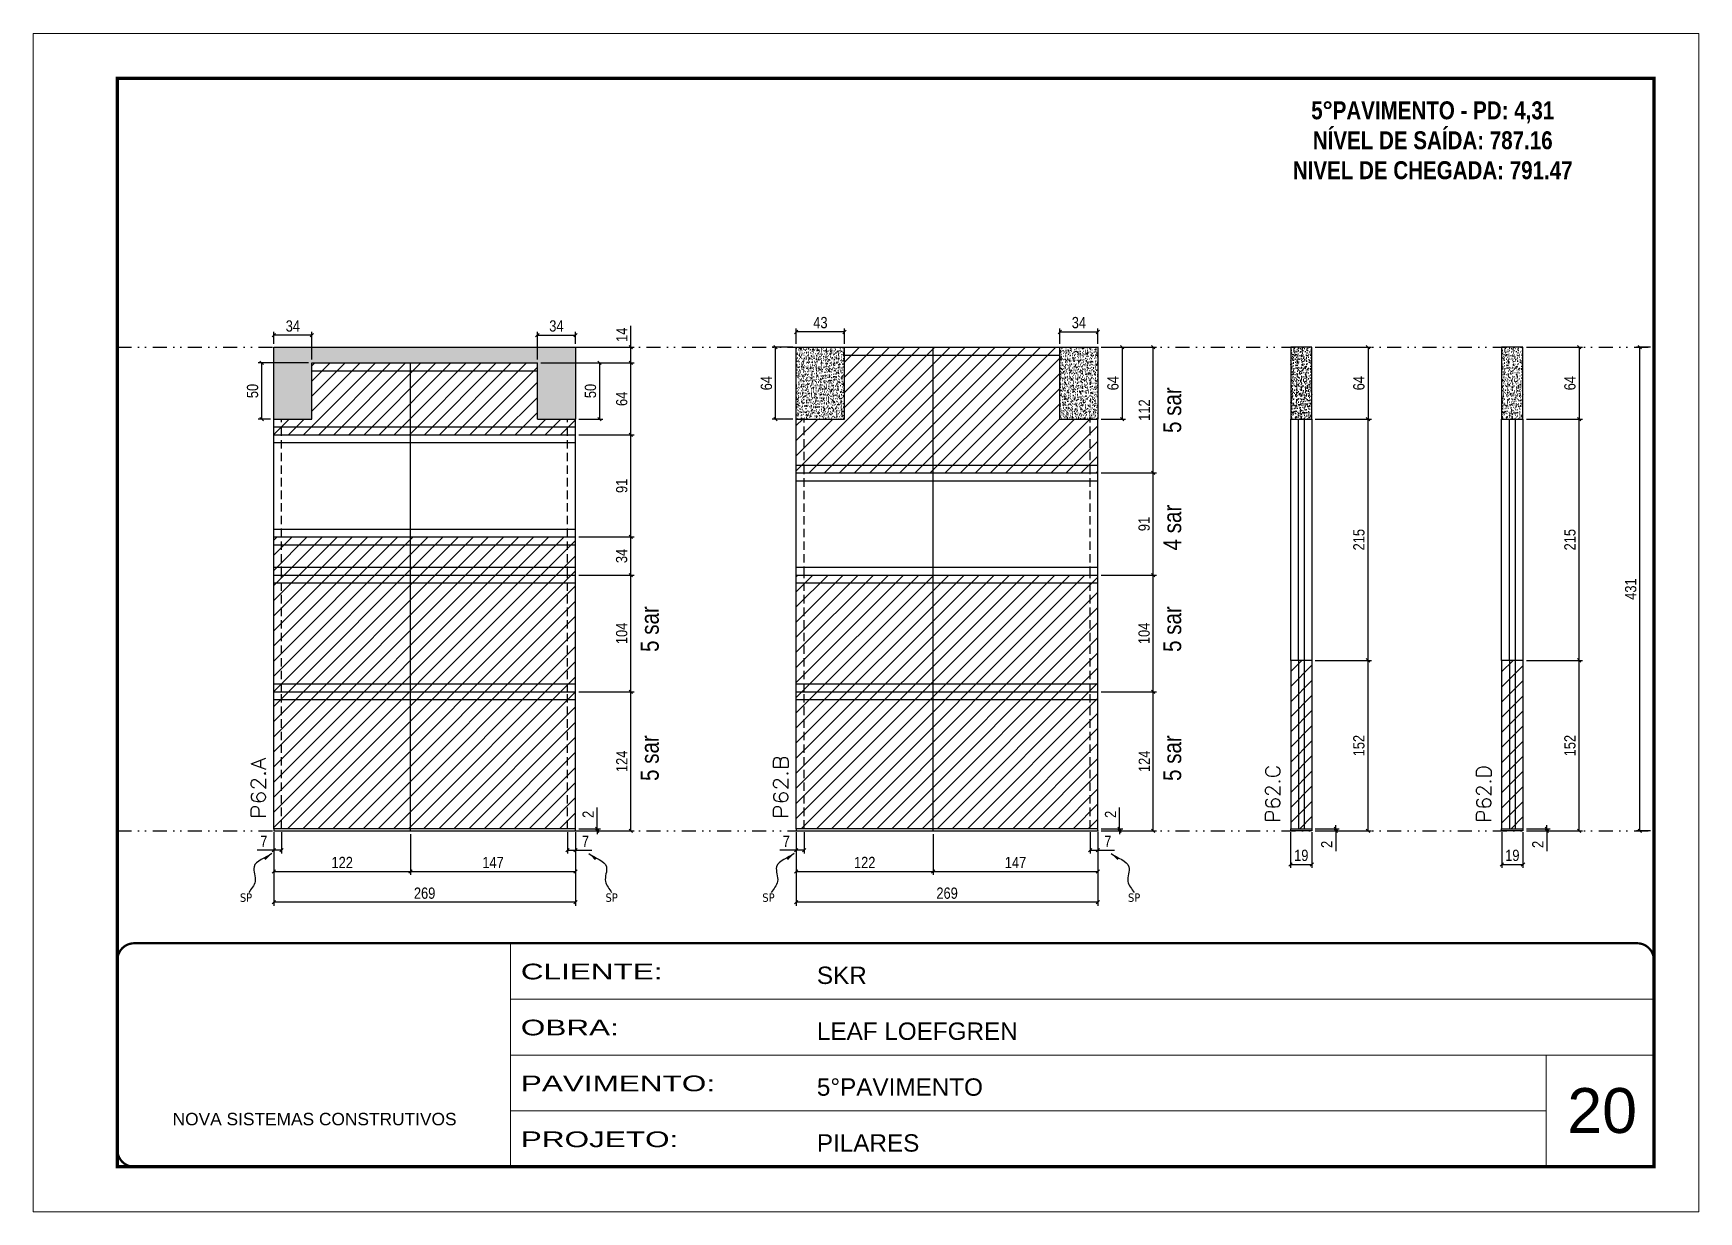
# Model space of a CAD drawing. Extents: x 14400 to 27878, y -21631 to 6985.
# Drawn here: x 19182 to 20667, y 1340 to 2390 of the extents above; entities that cross this region are included whole.
import ezdxf

# ---------------------------------------------------------------- set-up
doc = ezdxf.new("R2010")
doc.units = 0
for name, pattern in [('CONTINUO', [0]), ('DASHED', [0.75, 0.5, -0.25]), ('DIVIDE2', [0.625, 0.25, -0.125, 0, -0.125, 0, -0.125]), ('HIDDEN', [0.375, 0.25, -0.125])]:
    doc.linetypes.add(name, pattern=pattern)
for name, color, linetype, lineweight in [('CARIMBO', 255, 'Continuous', 9), ('Folhas', 255, 'Continuous', 9), ('Hachura', 251, 'Continuous', 9), ('SARRAFO DE PRESSAO', 251, 'DASHED', 9), ('Texto Seção', 7, 'Continuous', 15)]:
    doc.layers.add(name, color=color, linetype=linetype, lineweight=lineweight)
for name, color, linetype in [('COTA', 241, 'Continuous'), ('NOMENCLATURA', 7, 'Continuous'), ('Nível', 160, 'Continuous'), ('Painéis', 200, 'Continuous'), ('SARR_2.2x7', 40, 'Continuous'), ('Sarrafo de Pressão', 42, 'HIDDEN'), ('texto', 7, 'Continuous')]:
    doc.layers.add(name, color=color, linetype=linetype)
doc.styles.add('ARIAL', font='arial.ttf')
doc.styles.add('ARIAL_NARROW', font='ARIALN.TTF', dxfattribs={"height": 0.2})
doc.styles.add('COTA TECNICA', font='techl___.ttf', dxfattribs={"height": 10})
doc.styles.add('COTA TECNICA-50', font='techl___.ttf', dxfattribs={"height": 10})
doc.styles.add('REGUA-120', font='ROMANS.shx', dxfattribs={"height": 15})
doc.styles.add('ROMANC', font='techb___.ttf', dxfattribs={"height": 2.5})
doc.styles.get("Standard").update_dxf_attribs({"font": 'arial.ttf'})
doc.styles.add('Tecnologia', font='')
doc.styles.get('Tecnologia').set_extended_font_data('Forgotten Futurist')
doc.dimstyles.new('COTA PAINEL-50', dxfattribs={"dimtxt": 10, "dimasz": 3, "dimexe": 3, "dimexo": 3, "dimgap": 3, "dimtad": 1, "dimdec": 1, "dimzin": 12, "dimdsep": 46, "dimtxsty": 'COTA TECNICA-50', "dimblk1": 'OBLIQUE', "dimblk2": 'OBLIQUE', "dimsah": 1, "dimcen": 0.9, "dimclrd": 4, "dimclre": 4, "dimclrt": 240, "dimadec": 1, "dimazin": 3, "dimtfac": 1, "dimtdec": 1, "dimtmove": 0, "dimatfit": 3, "dimfxl": 1, "dimtolj": 1, "dimtzin": 12, "dimarcsym": 0})
doc.dimstyles.new('PAINEL', dxfattribs={"dimtxt": 10, "dimasz": 3, "dimexe": 3, "dimexo": 3, "dimgap": 3, "dimtad": 1, "dimdec": 1, "dimzin": 12, "dimdsep": 46, "dimtxsty": 'COTA TECNICA', "dimblk1": 'OBLIQUE', "dimblk2": 'OBLIQUE', "dimsah": 1, "dimcen": 0.9, "dimclrd": 4, "dimclre": 4, "dimclrt": 240, "dimadec": 1, "dimazin": 3, "dimtfac": 1, "dimtdec": 1, "dimtmove": 0, "dimatfit": 3, "dimfxl": 1, "dimtolj": 1, "dimtzin": 12, "dimarcsym": 0})
doc.dimstyles.get("Standard").update_dxf_attribs({"dimtxt": 0.18, "dimasz": 0.18, "dimexe": 0.18, "dimexo": 0.0625, "dimgap": 0.09, "dimtad": 0, "dimtih": 1, "dimtoh": 1, "dimdec": 4, "dimzin": 0, "dimdsep": 46, "dimtxsty": 'Standard', "dimcen": 0.09, "dimadec": 0, "dimazin": 0, "dimtfac": 1, "dimtdec": 4, "dimtofl": 0, "dimtmove": 0, "dimatfit": 3, "dimfxl": 1, "dimtolj": 1, "dimtzin": 0, "dimarcsym": 0})
pattern_1 = [(50, (3649.3528, 1255.575), (5.4655401, -0.4781726), [0.5715, -6.2865]), (355, (3649.353, 1255.575), (-1.0573026, 5.7317054), [0.4572, -5.0292175]), (100.451445, (3649.808, 1255.535), (4.4082374, 5.2535326), [0.4857003, -5.3427073]), (46.1842, (3649.353, 1257.099), (8.1323712, -1.2612698), [0.85725, -9.42975]), (96.63556, (3650.0305, 1256.994), (7.122124, 7.4227837), [0.7285507, -8.0140682]), (351.18415, (3649.353, 1257.099), (7.122124, 7.4227837), [0.685799, -7.543792]), (21, (3650.1148, 1256.718), (4.5484317, -3.067956), [0.5715, -6.2865]), (326, (3650.115, 1256.718), (1.8540609, 5.525639), [0.4572, -5.0292]), (71.451445, (3650.494, 1256.4624), (6.4024926, 2.457683), [0.4857003, -5.3426981]), (37.5, (3649.3528, 1255.5751), (0.0926581, 2.53665117), [0, -4.96824, 0, -5.1054, 0, -5.04825]), (7.5, (3649.3528, 1255.575), (2.00458988, 3.00541724), [0, -2.91084, 0, -4.85394, 0, -1.92405]), (327.5, (3647.6535, 1255.5751), (4.06771786, -0.17186232), [0, -1.905, 0, -5.9436, 0, -7.8867]), (317.5, (3646.8915, 1255.575), (4.44387544, 0.7627947), [0, -2.4765, 0, -3.94716, 0, -5.6007])]

msp = doc.modelspace()

# ---------------------------------------------------------------- texts
at = {"layer": 'CARIMBO', "style": 'ARIAL'}
msp.add_text('20', height=40, dxfattribs=at).set_placement((20549.83, 1410.57))
at = {"layer": 'NOMENCLATURA', "style": 'ARIAL_NARROW'}
for s, p in [('5 sar', (20205.51, 2034.31)), ('4 sar', (20205.51, 1929.63)), ('5 sar', (19739.66, 1839.2)), ('5 sar', (20205.51, 1839.2)), ('5 sar', (19739.66, 1724.23)), ('5 sar', (20205.51, 1724.23))]:
    msp.add_text(s, height=16, rotation=90, dxfattribs=at).set_placement(p)
at = {"layer": 'NOMENCLATURA', "color": 2, "insert": (20429.81, 2356.49), "char_height": 16, "attachment_point": 2, "style": 'ROMANC'}
msp.add_mtext_dynamic_manual_height_columns('\\P5°PAVIMENTO - PD: 4,31\\PNÍVEL DE SAÍDA: 787.16\\PNIVEL DE CHEGADA: 791.47', width=432.3511, gutter_width=1, heights=[0], dxfattribs=at)
at = {"layer": 'texto', "color": 0, "char_height": 7.5, "attachment_point": 5}
for insert in [(19371.64, 1620.22), (19697.66, 1620.22), (19837.49, 1620.22), (20163.52, 1620.22)]:
    msp.add_mtext('{\\fTahoma|b0|i0|c0|p34;\\C4;SP}', dxfattribs=dict(at, insert=insert))
at = {"layer": 'Texto Seção', "style": 'REGUA-120', "width": 1.1}
for s, p in [('P62.A', (19389.17, 1690.47)), ('P62.B', (19855.02, 1690.47))]:
    msp.add_text(s, height=13, rotation=90, dxfattribs=at).set_placement(p)
at = {"layer": 'Texto Seção', "char_height": 13, "width": 370.6998, "attachment_point": 7, "rotation": 90, "style": 'REGUA-120'}
for s, insert in [('P62.C', (20293.69, 1687.12)), ('P62.D', (20481.83, 1687.12))]:
    msp.add_mtext(s, dxfattribs=dict(at, insert=insert))

# ---------------------------------------------------------------- blocks, each defined once
blk = doc.blocks.new('9999999999')
at = {"color": 30, "linetype": 'CONTINUO'}
for p, q in [((98564.6, 34230.2), (98564.6, 34429.4)), ((98564.6, 34379.6), (99584, 34379.6)), ((98564.6, 34329.8), (99488, 34329.8)), ((99584, 34329.8), (99488, 34329.8)), ((99488, 34329.8), (99488, 34230.2)), ((98564.6, 34280), (99488, 34280))]:
    blk.add_line(p, q, dxfattribs=at)
at = {"color": 30, "linetype": 'CONTINUO', "const_width": 2}
blk.add_lwpolyline([(99584, 34230.2), (99584, 34414.4, 0.414214), (99569, 34429.4), (98229, 34429.4, 0.414214), (98214, 34414.4), (98214, 34245.2, 0.414214), (98229, 34230.2), (99584, 34230.2)], format="xyb", dxfattribs=at)
at = {"layer": 'Folhas'}
blk.add_lwpolyline([(98139, 34190.2), (99624, 34190.2), (99624, 35240.2), (98139, 35240.2)], close=True, dxfattribs=at)
at = {"layer": 'Folhas', "color": 30, "const_width": 3}
blk.add_lwpolyline([(98214, 34230.2), (99584, 34230.2), (99584, 35200.2), (98214, 35200.2)], close=True, dxfattribs=at)
at = {"color": 7, "linetype": 'Continuous', "ltscale": 5, "style": 'ARIAL'}
for s, height, p in [('SKR', 15.48, (98837.7, 34393.1)), ('LEAF LOEFGREN', 15.483, (98837.7, 34343.3)), ('5°PAVIMENTO', 15.483, (98837.7, 34293.5)), ('NOVA SISTEMAS CONSTRUTIVOS', 11.059, (98263.2, 34267.2)), ('PILARES', 15.48, (98837.7, 34243.7))]:
    blk.add_text(s, height=height, dxfattribs=at).set_placement(p)
at = {"layer": 'Folhas', "color": 7, "style": 'Tecnologia', "width": 1.5}
for s, p in [('CLIENTE:', (98573.7, 34397.2)), ('OBRA:', (98573.7, 34347.3)), ('PAVIMENTO:', (98573.7, 34297.5)), ('PROJETO:', (98573.7, 34247.7))]:
    blk.add_text(s, height=14, dxfattribs=at).set_placement(p)
blk = doc.blocks.new('_Oblique')
at = {"color": 0, "linetype": 'ByBlock', "lineweight": -2}
blk.add_line((-0.5, -0.5), (0.5, 0.5), dxfattribs=at)
blk = doc.blocks.new('*D876')
at = {"layer": 'COTA', "color": 4, "lineweight": -2, "transparency": 16777216}
for p, q in [((19396.4, 1678.7), (19396.4, 1613.1)), ((19665.4, 1678.7), (19665.4, 1613.1)), ((19665.4, 1616.1), (19396.4, 1616.1))]:
    blk.add_line(p, q, dxfattribs=at)
at = {"layer": 'Defpoints', "color": 0, "transparency": 16777216}
for p in [(19396.4, 1681.7), (19665.4, 1681.7), (19396.4, 1616.1)]:
    blk.add_point(p, dxfattribs=at)
at = {"layer": 'COTA', "color": 4, "lineweight": -2, "transparency": 16777216, "xscale": 3, "yscale": 3, "zscale": 3, "rotation": 180}
blk.add_blockref('_Oblique', (19396.4, 1616.1), dxfattribs=at)
at = {"layer": 'COTA', "color": 4, "lineweight": -2, "transparency": 16777216, "xscale": 3, "yscale": 3, "zscale": 3}
blk.add_blockref('_Oblique', (19665.4, 1616.1), dxfattribs=at)
at = {"layer": 'COTA', "color": 240, "transparency": 16777216, "insert": (19530.9, 1624.2), "char_height": 10, "attachment_point": 5, "style": 'COTA TECNICA'}
blk.add_mtext('\\A1;269', dxfattribs=at)
blk = doc.blocks.new('*D877')
at = {"layer": 'COTA', "color": 4, "lineweight": -2, "transparency": 16777216}
for p, q in [((19658.4, 1678.7), (19658.4, 1659.5)), ((19665.4, 1676.7), (19665.4, 1659.5)), ((19658.4, 1662.5), (19665.4, 1662.5)), ((19665.4, 1662.5), (19680.1, 1662.5))]:
    blk.add_line(p, q, dxfattribs=at)
at = {"layer": 'Defpoints', "color": 0, "transparency": 16777216}
for p in [(19658.4, 1681.7), (19665.4, 1679.7), (19665.4, 1662.5)]:
    blk.add_point(p, dxfattribs=at)
at = {"layer": 'COTA', "color": 4, "lineweight": -2, "transparency": 16777216, "xscale": 3, "yscale": 3, "zscale": 3, "rotation": 180}
blk.add_blockref('_Oblique', (19658.4, 1662.5), dxfattribs=at)
at = {"layer": 'COTA', "color": 4, "lineweight": -2, "transparency": 16777216, "xscale": 3, "yscale": 3, "zscale": 3}
blk.add_blockref('_Oblique', (19665.4, 1662.5), dxfattribs=at)
at = {"layer": 'COTA', "color": 240, "transparency": 16777216, "insert": (19674.3, 1670.5), "char_height": 10, "attachment_point": 5, "style": 'COTA TECNICA-50'}
blk.add_mtext('\\A1;7', dxfattribs=at)
blk = doc.blocks.new('*D878')
at = {"layer": 'COTA', "color": 4, "lineweight": -2, "transparency": 16777216}
for p, q in [((19403.4, 1678.7), (19403.4, 1659.5)), ((19396.4, 1676.7), (19396.4, 1659.5)), ((19396.4, 1662.5), (19381.7, 1662.5)), ((19403.4, 1662.5), (19396.4, 1662.5))]:
    blk.add_line(p, q, dxfattribs=at)
at = {"layer": 'Defpoints', "color": 0, "transparency": 16777216}
for p in [(19396.4, 1679.7), (19403.4, 1681.7), (19396.4, 1662.5)]:
    blk.add_point(p, dxfattribs=at)
at = {"layer": 'COTA', "color": 4, "lineweight": -2, "transparency": 16777216, "xscale": 3, "yscale": 3, "zscale": 3, "rotation": 180}
blk.add_blockref('_Oblique', (19396.4, 1662.5), dxfattribs=at)
at = {"layer": 'COTA', "color": 4, "lineweight": -2, "transparency": 16777216, "xscale": 3, "yscale": 3, "zscale": 3}
blk.add_blockref('_Oblique', (19403.4, 1662.5), dxfattribs=at)
at = {"layer": 'COTA', "color": 240, "transparency": 16777216, "insert": (19387.5, 1670.5), "char_height": 10, "attachment_point": 5, "style": 'COTA TECNICA-50'}
blk.add_mtext('\\A1;7', dxfattribs=at)
blk = doc.blocks.new('*D879')
at = {"layer": 'COTA', "color": 4, "lineweight": -2, "transparency": 16777216}
for p, q in [((19684.7, 1681.7), (19684.7, 1700.5)), ((19668.4, 1681.7), (19687.7, 1681.7)), ((19668.4, 1679.7), (19687.7, 1679.7)), ((19684.7, 1679.7), (19684.7, 1681.7)), ((19684.7, 1679.7), (19684.7, 1676.7))]:
    blk.add_line(p, q, dxfattribs=at)
at = {"layer": 'Defpoints', "color": 0, "transparency": 16777216}
for p in [(19665.4, 1681.7), (19665.4, 1679.7), (19684.7, 1679.7)]:
    blk.add_point(p, dxfattribs=at)
at = {"layer": 'COTA', "color": 4, "lineweight": -2, "transparency": 16777216, "xscale": 3, "yscale": 3, "zscale": 3}
for p, rotation in [((19684.7, 1681.7), 270), ((19684.7, 1679.7), 90)]:
    blk.add_blockref('_Oblique', p, dxfattribs=dict(at, rotation=rotation))
at = {"layer": 'COTA', "color": 240, "transparency": 16777216, "insert": (19676.7, 1694.5), "char_height": 10, "attachment_point": 5, "rotation": 90, "style": 'COTA TECNICA-50'}
blk.add_mtext('\\A1;2', dxfattribs=at)
blk = doc.blocks.new('*D880')
at = {"layer": 'COTA', "color": 4, "lineweight": -2, "transparency": 16777216}
for p, q in [((19668.4, 2032.7), (19717.8, 2032.7)), ((19714.8, 1941.7), (19714.8, 2032.7)), ((19668.4, 1941.7), (19717.8, 1941.7))]:
    blk.add_line(p, q, dxfattribs=at)
at = {"layer": 'Defpoints', "color": 0, "transparency": 16777216}
for p in [(19665.4, 2032.7), (19714.8, 2032.7), (19665.4, 1941.7)]:
    blk.add_point(p, dxfattribs=at)
at = {"layer": 'COTA', "color": 4, "lineweight": -2, "transparency": 16777216, "xscale": 3, "yscale": 3, "zscale": 3}
for p, rotation in [((19714.8, 2032.7), 90), ((19714.8, 1941.7), 270)]:
    blk.add_blockref('_Oblique', p, dxfattribs=dict(at, rotation=rotation))
at = {"layer": 'COTA', "color": 240, "transparency": 16777216, "insert": (19706.7, 1987.2), "char_height": 10, "attachment_point": 5, "rotation": 90, "style": 'COTA TECNICA-50'}
blk.add_mtext('\\A1;91', dxfattribs=at)
blk = doc.blocks.new('*D898')
at = {"layer": 'COTA', "color": 4, "linetype": 'ByBlock', "lineweight": -2, "transparency": 16777216}
for p, q in [((19668.4, 1803.7), (19717.8, 1803.7)), ((19714.8, 1679.7), (19714.8, 1803.7)), ((19668.4, 1679.7), (19717.8, 1679.7))]:
    blk.add_line(p, q, dxfattribs=at)
at = {"layer": 'Defpoints', "color": 0, "linetype": 'ByBlock', "transparency": 16777216}
for p in [(19665.4, 1803.7), (19714.8, 1803.7), (19665.4, 1679.7)]:
    blk.add_point(p, dxfattribs=at)
at = {"layer": 'COTA', "color": 4, "linetype": 'ByBlock', "lineweight": -2, "transparency": 16777216, "xscale": 3, "yscale": 3, "zscale": 3}
for p, rotation in [((19714.8, 1803.7), 90), ((19714.8, 1679.7), 270)]:
    blk.add_blockref('_Oblique', p, dxfattribs=dict(at, rotation=rotation))
at = {"layer": 'COTA', "color": 240, "linetype": 'ByBlock', "transparency": 16777216, "insert": (19706.7, 1741.7), "char_height": 10, "attachment_point": 5, "rotation": 90, "style": 'COTA TECNICA'}
blk.add_mtext('\\A1;124', dxfattribs=at)
blk = doc.blocks.new('*D899')
at = {"layer": 'COTA', "color": 4, "lineweight": -2, "transparency": 16777216}
for p, q in [((19518.4, 1676.7), (19518.4, 1640.5)), ((19665.4, 1676.7), (19665.4, 1640.5)), ((19518.4, 1643.5), (19665.4, 1643.5))]:
    blk.add_line(p, q, dxfattribs=at)
at = {"layer": 'Defpoints', "color": 0, "transparency": 16777216}
for p in [(19518.4, 1679.7), (19665.4, 1679.7), (19665.4, 1643.5)]:
    blk.add_point(p, dxfattribs=at)
at = {"layer": 'COTA', "color": 4, "lineweight": -2, "transparency": 16777216, "xscale": 3, "yscale": 3, "zscale": 3, "rotation": 180}
blk.add_blockref('_Oblique', (19518.4, 1643.5), dxfattribs=at)
at = {"layer": 'COTA', "color": 4, "lineweight": -2, "transparency": 16777216, "xscale": 3, "yscale": 3, "zscale": 3}
blk.add_blockref('_Oblique', (19665.4, 1643.5), dxfattribs=at)
at = {"layer": 'COTA', "color": 240, "transparency": 16777216, "insert": (19591.9, 1651.6), "char_height": 10, "attachment_point": 5, "style": 'COTA TECNICA'}
blk.add_mtext('\\A1;147', dxfattribs=at)
blk = doc.blocks.new('*D900')
at = {"layer": 'COTA', "color": 4, "lineweight": -2, "transparency": 16777216}
for p, q in [((19396.4, 1676.7), (19396.4, 1640.5)), ((19518.4, 1676.7), (19518.4, 1640.5)), ((19396.4, 1643.5), (19518.4, 1643.5))]:
    blk.add_line(p, q, dxfattribs=at)
at = {"layer": 'Defpoints', "color": 0, "transparency": 16777216}
for p in [(19396.4, 1679.7), (19518.4, 1679.7), (19518.4, 1643.5)]:
    blk.add_point(p, dxfattribs=at)
at = {"layer": 'COTA', "color": 4, "lineweight": -2, "transparency": 16777216, "xscale": 3, "yscale": 3, "zscale": 3, "rotation": 180}
blk.add_blockref('_Oblique', (19396.4, 1643.5), dxfattribs=at)
at = {"layer": 'COTA', "color": 4, "lineweight": -2, "transparency": 16777216, "xscale": 3, "yscale": 3, "zscale": 3}
blk.add_blockref('_Oblique', (19518.4, 1643.5), dxfattribs=at)
at = {"layer": 'COTA', "color": 240, "transparency": 16777216, "insert": (19457.4, 1651.6), "char_height": 10, "attachment_point": 5, "style": 'COTA TECNICA'}
blk.add_mtext('\\A1;122', dxfattribs=at)
blk = doc.blocks.new('*D910')
at = {"layer": 'COTA', "color": 4, "lineweight": -2, "transparency": 16777216}
for p, q in [((19631.4, 2099.7), (19631.4, 2124.4)), ((19665.4, 2113.7), (19665.4, 2124.4)), ((19631.4, 2121.4), (19665.4, 2121.4))]:
    blk.add_line(p, q, dxfattribs=at)
at = {"layer": 'Defpoints', "color": 0, "transparency": 16777216}
for p in [(19665.4, 2121.4), (19665.4, 2110.7), (19631.4, 2096.7)]:
    blk.add_point(p, dxfattribs=at)
at = {"layer": 'COTA', "color": 4, "lineweight": -2, "transparency": 16777216, "xscale": 3, "yscale": 3, "zscale": 3, "rotation": 180}
blk.add_blockref('_Oblique', (19631.4, 2121.4), dxfattribs=at)
at = {"layer": 'COTA', "color": 4, "lineweight": -2, "transparency": 16777216, "xscale": 3, "yscale": 3, "zscale": 3}
blk.add_blockref('_Oblique', (19665.4, 2121.4), dxfattribs=at)
at = {"layer": 'COTA', "color": 240, "transparency": 16777216, "insert": (19648.4, 2129.6), "char_height": 10, "attachment_point": 5, "style": 'COTA TECNICA'}
blk.add_mtext('\\A1;34', dxfattribs=at)
blk = doc.blocks.new('*D889')
at = {"layer": 'COTA', "color": 4, "lineweight": -2, "transparency": 16777216}
for p, q in [((20303.1, 1678.7), (20303.1, 1646.8)), ((20322.1, 1678.7), (20322.1, 1646.8)), ((20303.1, 1649.8), (20322.1, 1649.8))]:
    blk.add_line(p, q, dxfattribs=at)
at = {"layer": 'Defpoints', "color": 0, "transparency": 16777216}
for p in [(20303.1, 1681.7), (20322.1, 1681.7), (20322.1, 1649.8)]:
    blk.add_point(p, dxfattribs=at)
at = {"layer": 'COTA', "color": 4, "lineweight": -2, "transparency": 16777216, "xscale": 3, "yscale": 3, "zscale": 3, "rotation": 180}
blk.add_blockref('_Oblique', (20303.1, 1649.8), dxfattribs=at)
at = {"layer": 'COTA', "color": 4, "lineweight": -2, "transparency": 16777216, "xscale": 3, "yscale": 3, "zscale": 3}
blk.add_blockref('_Oblique', (20322.1, 1649.8), dxfattribs=at)
at = {"layer": 'COTA', "color": 240, "transparency": 16777216, "insert": (20312.6, 1657.9), "char_height": 10, "attachment_point": 5, "style": 'COTA TECNICA'}
blk.add_mtext('\\A1;19', dxfattribs=at)
blk = doc.blocks.new('*D890')
at = {"layer": 'COTA', "color": 4, "lineweight": -2, "transparency": 16777216}
for p, q in [((20325.1, 1681.7), (20346.3, 1681.7)), ((20325.1, 1679.7), (20346.3, 1679.7)), ((20343.3, 1681.7), (20343.3, 1684.7)), ((20343.3, 1681.7), (20343.3, 1679.7)), ((20343.3, 1679.7), (20343.3, 1661.6))]:
    blk.add_line(p, q, dxfattribs=at)
at = {"layer": 'Defpoints', "color": 0, "transparency": 16777216}
for p in [(20322.1, 1681.7), (20322.1, 1679.7), (20343.3, 1681.7)]:
    blk.add_point(p, dxfattribs=at)
at = {"layer": 'COTA', "color": 4, "lineweight": -2, "transparency": 16777216, "xscale": 3, "yscale": 3, "zscale": 3}
for p, rotation in [((20343.3, 1681.7), 270), ((20343.3, 1679.7), 90)]:
    blk.add_blockref('_Oblique', p, dxfattribs=dict(at, rotation=rotation))
at = {"layer": 'COTA', "color": 240, "transparency": 16777216, "insert": (20335.3, 1667.7), "char_height": 10, "attachment_point": 5, "rotation": 90, "style": 'COTA TECNICA-50'}
blk.add_mtext('\\A1;2', dxfattribs=at)
blk = doc.blocks.new('*D911')
at = {"layer": 'COTA', "color": 4, "linetype": 'ByBlock', "lineweight": -2, "transparency": 16777216}
for p, q in [((20325.1, 2110.7), (20375.1, 2110.7)), ((20372.1, 2110.7), (20372.1, 2046.7)), ((20325.1, 2046.7), (20375.1, 2046.7))]:
    blk.add_line(p, q, dxfattribs=at)
at = {"layer": 'Defpoints', "color": 0, "linetype": 'ByBlock', "transparency": 16777216}
for p in [(20322.1, 2110.7), (20322.1, 2046.7), (20372.1, 2046.7)]:
    blk.add_point(p, dxfattribs=at)
at = {"layer": 'COTA', "color": 4, "linetype": 'ByBlock', "lineweight": -2, "transparency": 16777216, "xscale": 3, "yscale": 3, "zscale": 3}
for p, rotation in [((20372.1, 2110.7), 90), ((20372.1, 2046.7), 270)]:
    blk.add_blockref('_Oblique', p, dxfattribs=dict(at, rotation=rotation))
at = {"layer": 'COTA', "color": 240, "linetype": 'ByBlock', "transparency": 16777216, "insert": (20364, 2078.7), "char_height": 10, "attachment_point": 5, "rotation": 90, "style": 'COTA TECNICA'}
blk.add_mtext('\\A1;64', dxfattribs=at)
blk = doc.blocks.new('*D891')
at = {"layer": 'COTA', "color": 4, "lineweight": -2, "transparency": 16777216}
for p, q in [((20325.1, 1831.7), (20375.1, 1831.7)), ((20372.1, 1679.7), (20372.1, 1831.7)), ((20325.1, 1679.7), (20375.1, 1679.7))]:
    blk.add_line(p, q, dxfattribs=at)
at = {"layer": 'Defpoints', "color": 0, "transparency": 16777216}
for p in [(20322.1, 1831.7), (20372.1, 1831.7), (20322.1, 1679.7)]:
    blk.add_point(p, dxfattribs=at)
at = {"layer": 'COTA', "color": 4, "lineweight": -2, "transparency": 16777216, "xscale": 3, "yscale": 3, "zscale": 3}
for p, rotation in [((20372.1, 1831.7), 90), ((20372.1, 1679.7), 270)]:
    blk.add_blockref('_Oblique', p, dxfattribs=dict(at, rotation=rotation))
at = {"layer": 'COTA', "color": 240, "transparency": 16777216, "insert": (20364, 1755.7), "char_height": 10, "attachment_point": 5, "rotation": 90, "style": 'COTA TECNICA-50'}
blk.add_mtext('\\A1;152', dxfattribs=at)
blk = doc.blocks.new('*D892')
at = {"layer": 'COTA', "color": 4, "lineweight": -2, "transparency": 16777216}
for p, q in [((20491.3, 1678.7), (20491.3, 1646.8)), ((20510.3, 1678.7), (20510.3, 1646.8)), ((20491.3, 1649.8), (20510.3, 1649.8))]:
    blk.add_line(p, q, dxfattribs=at)
at = {"layer": 'Defpoints', "color": 0, "transparency": 16777216}
for p in [(20491.3, 1681.7), (20510.3, 1681.7), (20510.3, 1649.8)]:
    blk.add_point(p, dxfattribs=at)
at = {"layer": 'COTA', "color": 4, "lineweight": -2, "transparency": 16777216, "xscale": 3, "yscale": 3, "zscale": 3, "rotation": 180}
blk.add_blockref('_Oblique', (20491.3, 1649.8), dxfattribs=at)
at = {"layer": 'COTA', "color": 4, "lineweight": -2, "transparency": 16777216, "xscale": 3, "yscale": 3, "zscale": 3}
blk.add_blockref('_Oblique', (20510.3, 1649.8), dxfattribs=at)
at = {"layer": 'COTA', "color": 240, "transparency": 16777216, "insert": (20500.8, 1657.9), "char_height": 10, "attachment_point": 5, "style": 'COTA TECNICA'}
blk.add_mtext('\\A1;19', dxfattribs=at)
blk = doc.blocks.new('*D893')
at = {"layer": 'COTA', "color": 4, "lineweight": -2, "transparency": 16777216}
for p, q in [((20513.3, 1681.7), (20534.5, 1681.7)), ((20513.3, 1679.7), (20534.5, 1679.7)), ((20531.5, 1681.7), (20531.5, 1684.7)), ((20531.5, 1681.7), (20531.5, 1679.7)), ((20531.5, 1679.7), (20531.5, 1661.6))]:
    blk.add_line(p, q, dxfattribs=at)
at = {"layer": 'Defpoints', "color": 0, "transparency": 16777216}
for p in [(20510.3, 1681.7), (20510.3, 1679.7), (20531.5, 1681.7)]:
    blk.add_point(p, dxfattribs=at)
at = {"layer": 'COTA', "color": 4, "lineweight": -2, "transparency": 16777216, "xscale": 3, "yscale": 3, "zscale": 3}
for p, rotation in [((20531.5, 1681.7), 270), ((20531.5, 1679.7), 90)]:
    blk.add_blockref('_Oblique', p, dxfattribs=dict(at, rotation=rotation))
at = {"layer": 'COTA', "color": 240, "transparency": 16777216, "insert": (20523.5, 1667.7), "char_height": 10, "attachment_point": 5, "rotation": 90, "style": 'COTA TECNICA-50'}
blk.add_mtext('\\A1;2', dxfattribs=at)
blk = doc.blocks.new('*D912')
at = {"layer": 'COTA', "color": 4, "linetype": 'ByBlock', "lineweight": -2, "transparency": 16777216}
for p, q in [((20513.3, 2110.7), (20563.3, 2110.7)), ((20560.3, 2110.7), (20560.3, 2046.7)), ((20513.3, 2046.7), (20563.3, 2046.7))]:
    blk.add_line(p, q, dxfattribs=at)
at = {"layer": 'Defpoints', "color": 0, "linetype": 'ByBlock', "transparency": 16777216}
for p in [(20510.3, 2110.7), (20510.3, 2046.7), (20560.3, 2046.7)]:
    blk.add_point(p, dxfattribs=at)
at = {"layer": 'COTA', "color": 4, "linetype": 'ByBlock', "lineweight": -2, "transparency": 16777216, "xscale": 3, "yscale": 3, "zscale": 3}
for p, rotation in [((20560.3, 2110.7), 90), ((20560.3, 2046.7), 270)]:
    blk.add_blockref('_Oblique', p, dxfattribs=dict(at, rotation=rotation))
at = {"layer": 'COTA', "color": 240, "linetype": 'ByBlock', "transparency": 16777216, "insert": (20552.2, 2078.7), "char_height": 10, "attachment_point": 5, "rotation": 90, "style": 'COTA TECNICA'}
blk.add_mtext('\\A1;64', dxfattribs=at)
blk = doc.blocks.new('*D894')
at = {"layer": 'COTA', "color": 4, "lineweight": -2, "transparency": 16777216}
for p, q in [((20513.3, 1831.7), (20563.3, 1831.7)), ((20560.3, 1679.7), (20560.3, 1831.7)), ((20513.3, 1679.7), (20563.3, 1679.7))]:
    blk.add_line(p, q, dxfattribs=at)
at = {"layer": 'Defpoints', "color": 0, "transparency": 16777216}
for p in [(20510.3, 1831.7), (20560.3, 1831.7), (20510.3, 1679.7)]:
    blk.add_point(p, dxfattribs=at)
at = {"layer": 'COTA', "color": 4, "lineweight": -2, "transparency": 16777216, "xscale": 3, "yscale": 3, "zscale": 3}
for p, rotation in [((20560.3, 1831.7), 90), ((20560.3, 1679.7), 270)]:
    blk.add_blockref('_Oblique', p, dxfattribs=dict(at, rotation=rotation))
at = {"layer": 'COTA', "color": 240, "transparency": 16777216, "insert": (20552.2, 1755.7), "char_height": 10, "attachment_point": 5, "rotation": 90, "style": 'COTA TECNICA-50'}
blk.add_mtext('\\A1;152', dxfattribs=at)
blk = doc.blocks.new('*D913')
at = {"layer": 'COTA', "color": 4, "lineweight": -2, "transparency": 16777216}
for p, q in [((20325.1, 2046.7), (20375.1, 2046.7)), ((20372.1, 1831.7), (20372.1, 2046.7)), ((20325.1, 1831.7), (20375.1, 1831.7))]:
    blk.add_line(p, q, dxfattribs=at)
at = {"layer": 'Defpoints', "color": 0, "transparency": 16777216}
for p in [(20322.1, 2046.7), (20372.1, 2046.7), (20322.1, 1831.7)]:
    blk.add_point(p, dxfattribs=at)
at = {"layer": 'COTA', "color": 4, "lineweight": -2, "transparency": 16777216, "xscale": 3, "yscale": 3, "zscale": 3}
for p, rotation in [((20372.1, 2046.7), 90), ((20372.1, 1831.7), 270)]:
    blk.add_blockref('_Oblique', p, dxfattribs=dict(at, rotation=rotation))
at = {"layer": 'COTA', "color": 240, "transparency": 16777216, "insert": (20364, 1939.2), "char_height": 10, "attachment_point": 5, "rotation": 90, "style": 'COTA TECNICA'}
blk.add_mtext('\\A1;215', dxfattribs=at)
blk = doc.blocks.new('*D914')
at = {"layer": 'COTA', "color": 4, "lineweight": -2, "transparency": 16777216}
for p, q in [((20513.3, 2046.7), (20563.3, 2046.7)), ((20560.3, 1831.7), (20560.3, 2046.7)), ((20513.3, 1831.7), (20563.3, 1831.7))]:
    blk.add_line(p, q, dxfattribs=at)
at = {"layer": 'Defpoints', "color": 0, "transparency": 16777216}
for p in [(20510.3, 2046.7), (20560.3, 2046.7), (20510.3, 1831.7)]:
    blk.add_point(p, dxfattribs=at)
at = {"layer": 'COTA', "color": 4, "lineweight": -2, "transparency": 16777216, "xscale": 3, "yscale": 3, "zscale": 3}
for p, rotation in [((20560.3, 2046.7), 90), ((20560.3, 1831.7), 270)]:
    blk.add_blockref('_Oblique', p, dxfattribs=dict(at, rotation=rotation))
at = {"layer": 'COTA', "color": 240, "transparency": 16777216, "insert": (20552.2, 1939.2), "char_height": 10, "attachment_point": 5, "rotation": 90, "style": 'COTA TECNICA'}
blk.add_mtext('\\A1;215', dxfattribs=at)
blk = doc.blocks.new('*D915')
at = {"layer": 'COTA', "color": 4, "lineweight": -2, "transparency": 16777216}
for p, q in [((19668.4, 1907.7), (19717.8, 1907.7)), ((19714.8, 1803.7), (19714.8, 1907.7)), ((19668.4, 1803.7), (19717.8, 1803.7))]:
    blk.add_line(p, q, dxfattribs=at)
at = {"layer": 'Defpoints', "color": 0, "transparency": 16777216}
for p in [(19665.4, 1907.7), (19714.8, 1907.7), (19665.4, 1803.7)]:
    blk.add_point(p, dxfattribs=at)
at = {"layer": 'COTA', "color": 4, "lineweight": -2, "transparency": 16777216, "xscale": 3, "yscale": 3, "zscale": 3}
for p, rotation in [((19714.8, 1907.7), 90), ((19714.8, 1803.7), 270)]:
    blk.add_blockref('_Oblique', p, dxfattribs=dict(at, rotation=rotation))
at = {"layer": 'COTA', "color": 240, "transparency": 16777216, "insert": (19706.7, 1855.7), "char_height": 10, "attachment_point": 5, "rotation": 90, "style": 'COTA TECNICA'}
blk.add_mtext('\\A1;104', dxfattribs=at)
blk = doc.blocks.new('*D916')
at = {"layer": 'COTA', "color": 4, "lineweight": -2, "transparency": 16777216}
for p, q in [((19634.4, 2096.7), (19689.9, 2096.7)), ((19686.9, 2096.7), (19686.9, 2046.7)), ((19668.4, 2046.7), (19689.9, 2046.7))]:
    blk.add_line(p, q, dxfattribs=at)
at = {"layer": 'Defpoints', "color": 0, "transparency": 16777216}
for p in [(19631.4, 2096.7), (19665.4, 2046.7), (19686.9, 2046.7)]:
    blk.add_point(p, dxfattribs=at)
at = {"layer": 'COTA', "color": 4, "lineweight": -2, "transparency": 16777216, "xscale": 3, "yscale": 3, "zscale": 3}
for p, rotation in [((19686.9, 2096.7), 90), ((19686.9, 2046.7), 270)]:
    blk.add_blockref('_Oblique', p, dxfattribs=dict(at, rotation=rotation))
at = {"layer": 'COTA', "color": 240, "transparency": 16777216, "insert": (19678.8, 2071.7), "char_height": 10, "attachment_point": 5, "rotation": 90, "style": 'COTA TECNICA'}
blk.add_mtext('\\A1;50', dxfattribs=at)
blk = doc.blocks.new('*D1732')
at = {"layer": 'COTA', "color": 4, "lineweight": -2, "transparency": 16777216}
for p, q in [((19862.3, 1678.7), (19862.3, 1613.1)), ((20131.3, 1678.7), (20131.3, 1613.1)), ((20131.3, 1616.1), (19862.3, 1616.1))]:
    blk.add_line(p, q, dxfattribs=at)
at = {"layer": 'Defpoints', "color": 0, "transparency": 16777216}
for p in [(19862.3, 1681.7), (20131.3, 1681.7), (19862.3, 1616.1)]:
    blk.add_point(p, dxfattribs=at)
at = {"layer": 'COTA', "color": 4, "lineweight": -2, "transparency": 16777216, "xscale": 3, "yscale": 3, "zscale": 3, "rotation": 180}
blk.add_blockref('_Oblique', (19862.3, 1616.1), dxfattribs=at)
at = {"layer": 'COTA', "color": 4, "lineweight": -2, "transparency": 16777216, "xscale": 3, "yscale": 3, "zscale": 3}
blk.add_blockref('_Oblique', (20131.3, 1616.1), dxfattribs=at)
at = {"layer": 'COTA', "color": 240, "transparency": 16777216, "insert": (19996.8, 1624.2), "char_height": 10, "attachment_point": 5, "style": 'COTA TECNICA'}
blk.add_mtext('\\A1;269', dxfattribs=at)
blk = doc.blocks.new('*D1733')
at = {"layer": 'COTA', "color": 4, "lineweight": -2, "transparency": 16777216}
for p, q in [((20124.3, 1678.7), (20124.3, 1659.5)), ((20131.3, 1676.7), (20131.3, 1659.5)), ((20124.3, 1662.5), (20131.3, 1662.5)), ((20131.3, 1662.5), (20146, 1662.5))]:
    blk.add_line(p, q, dxfattribs=at)
at = {"layer": 'Defpoints', "color": 0, "transparency": 16777216}
for p in [(20124.3, 1681.7), (20131.3, 1679.7), (20131.3, 1662.5)]:
    blk.add_point(p, dxfattribs=at)
at = {"layer": 'COTA', "color": 4, "lineweight": -2, "transparency": 16777216, "xscale": 3, "yscale": 3, "zscale": 3, "rotation": 180}
blk.add_blockref('_Oblique', (20124.3, 1662.5), dxfattribs=at)
at = {"layer": 'COTA', "color": 4, "lineweight": -2, "transparency": 16777216, "xscale": 3, "yscale": 3, "zscale": 3}
blk.add_blockref('_Oblique', (20131.3, 1662.5), dxfattribs=at)
at = {"layer": 'COTA', "color": 240, "transparency": 16777216, "insert": (20140.1, 1670.5), "char_height": 10, "attachment_point": 5, "style": 'COTA TECNICA-50'}
blk.add_mtext('\\A1;7', dxfattribs=at)
blk = doc.blocks.new('*D1734')
at = {"layer": 'COTA', "color": 4, "lineweight": -2, "transparency": 16777216}
for p, q in [((19869.3, 1678.7), (19869.3, 1659.5)), ((19862.3, 1676.7), (19862.3, 1659.5)), ((19862.3, 1662.5), (19847.5, 1662.5)), ((19869.3, 1662.5), (19862.3, 1662.5))]:
    blk.add_line(p, q, dxfattribs=at)
at = {"layer": 'Defpoints', "color": 0, "transparency": 16777216}
for p in [(19862.3, 1679.7), (19869.3, 1681.7), (19862.3, 1662.5)]:
    blk.add_point(p, dxfattribs=at)
at = {"layer": 'COTA', "color": 4, "lineweight": -2, "transparency": 16777216, "xscale": 3, "yscale": 3, "zscale": 3, "rotation": 180}
blk.add_blockref('_Oblique', (19862.3, 1662.5), dxfattribs=at)
at = {"layer": 'COTA', "color": 4, "lineweight": -2, "transparency": 16777216, "xscale": 3, "yscale": 3, "zscale": 3}
blk.add_blockref('_Oblique', (19869.3, 1662.5), dxfattribs=at)
at = {"layer": 'COTA', "color": 240, "transparency": 16777216, "insert": (19853.4, 1670.5), "char_height": 10, "attachment_point": 5, "style": 'COTA TECNICA-50'}
blk.add_mtext('\\A1;7', dxfattribs=at)
blk = doc.blocks.new('*D1735')
at = {"layer": 'COTA', "color": 4, "lineweight": -2, "transparency": 16777216}
for p, q in [((20150.5, 1681.7), (20150.5, 1700.5)), ((20134.3, 1681.7), (20153.5, 1681.7)), ((20134.3, 1679.7), (20153.5, 1679.7)), ((20150.5, 1679.7), (20150.5, 1681.7)), ((20150.5, 1679.7), (20150.5, 1676.7))]:
    blk.add_line(p, q, dxfattribs=at)
at = {"layer": 'Defpoints', "color": 0, "transparency": 16777216}
for p in [(20131.3, 1681.7), (20131.3, 1679.7), (20150.5, 1679.7)]:
    blk.add_point(p, dxfattribs=at)
at = {"layer": 'COTA', "color": 4, "lineweight": -2, "transparency": 16777216, "xscale": 3, "yscale": 3, "zscale": 3}
for p, rotation in [((20150.5, 1681.7), 270), ((20150.5, 1679.7), 90)]:
    blk.add_blockref('_Oblique', p, dxfattribs=dict(at, rotation=rotation))
at = {"layer": 'COTA', "color": 240, "transparency": 16777216, "insert": (20142.5, 1694.5), "char_height": 10, "attachment_point": 5, "rotation": 90, "style": 'COTA TECNICA-50'}
blk.add_mtext('\\A1;2', dxfattribs=at)
blk = doc.blocks.new('*D1736')
at = {"layer": 'COTA', "color": 4, "lineweight": -2, "transparency": 16777216}
for p, q in [((20134.3, 2110.7), (20183.6, 2110.7)), ((20180.6, 1998.7), (20180.6, 2110.7)), ((20134.3, 1998.7), (20183.6, 1998.7))]:
    blk.add_line(p, q, dxfattribs=at)
at = {"layer": 'Defpoints', "color": 0, "transparency": 16777216}
for p in [(20131.3, 2110.7), (20180.6, 2110.7), (20131.3, 1998.7)]:
    blk.add_point(p, dxfattribs=at)
at = {"layer": 'COTA', "color": 4, "lineweight": -2, "transparency": 16777216, "xscale": 3, "yscale": 3, "zscale": 3}
for p, rotation in [((20180.6, 2110.7), 90), ((20180.6, 1998.7), 270)]:
    blk.add_blockref('_Oblique', p, dxfattribs=dict(at, rotation=rotation))
at = {"layer": 'COTA', "color": 240, "transparency": 16777216, "insert": (20172.6, 2054.7), "char_height": 10, "attachment_point": 5, "rotation": 90, "style": 'COTA TECNICA-50'}
blk.add_mtext('\\A1;112', dxfattribs=at)
blk = doc.blocks.new('*D1737')
at = {"layer": 'COTA', "color": 4, "linetype": 'ByBlock', "lineweight": -2, "transparency": 16777216}
for p, q in [((20134.3, 1803.7), (20183.6, 1803.7)), ((20180.6, 1679.7), (20180.6, 1803.7)), ((20134.3, 1679.7), (20183.6, 1679.7))]:
    blk.add_line(p, q, dxfattribs=at)
at = {"layer": 'Defpoints', "color": 0, "linetype": 'ByBlock', "transparency": 16777216}
for p in [(20131.3, 1803.7), (20180.6, 1803.7), (20131.3, 1679.7)]:
    blk.add_point(p, dxfattribs=at)
at = {"layer": 'COTA', "color": 4, "linetype": 'ByBlock', "lineweight": -2, "transparency": 16777216, "xscale": 3, "yscale": 3, "zscale": 3}
for p, rotation in [((20180.6, 1803.7), 90), ((20180.6, 1679.7), 270)]:
    blk.add_blockref('_Oblique', p, dxfattribs=dict(at, rotation=rotation))
at = {"layer": 'COTA', "color": 240, "linetype": 'ByBlock', "transparency": 16777216, "insert": (20172.6, 1741.7), "char_height": 10, "attachment_point": 5, "rotation": 90, "style": 'COTA TECNICA'}
blk.add_mtext('\\A1;124', dxfattribs=at)
blk = doc.blocks.new('*D1738')
at = {"layer": 'COTA', "color": 4, "lineweight": -2, "transparency": 16777216}
for p, q in [((19984.3, 1676.7), (19984.3, 1640.5)), ((20131.3, 1676.7), (20131.3, 1640.5)), ((19984.3, 1643.5), (20131.3, 1643.5))]:
    blk.add_line(p, q, dxfattribs=at)
at = {"layer": 'Defpoints', "color": 0, "transparency": 16777216}
for p in [(19984.3, 1679.7), (20131.3, 1679.7), (20131.3, 1643.5)]:
    blk.add_point(p, dxfattribs=at)
at = {"layer": 'COTA', "color": 4, "lineweight": -2, "transparency": 16777216, "xscale": 3, "yscale": 3, "zscale": 3, "rotation": 180}
blk.add_blockref('_Oblique', (19984.3, 1643.5), dxfattribs=at)
at = {"layer": 'COTA', "color": 4, "lineweight": -2, "transparency": 16777216, "xscale": 3, "yscale": 3, "zscale": 3}
blk.add_blockref('_Oblique', (20131.3, 1643.5), dxfattribs=at)
at = {"layer": 'COTA', "color": 240, "transparency": 16777216, "insert": (20057.8, 1651.6), "char_height": 10, "attachment_point": 5, "style": 'COTA TECNICA'}
blk.add_mtext('\\A1;147', dxfattribs=at)
blk = doc.blocks.new('*D1739')
at = {"layer": 'COTA', "color": 4, "lineweight": -2, "transparency": 16777216}
for p, q in [((19862.3, 1676.7), (19862.3, 1640.5)), ((19984.3, 1676.7), (19984.3, 1640.5)), ((19862.3, 1643.5), (19984.3, 1643.5))]:
    blk.add_line(p, q, dxfattribs=at)
at = {"layer": 'Defpoints', "color": 0, "transparency": 16777216}
for p in [(19862.3, 1679.7), (19984.3, 1679.7), (19984.3, 1643.5)]:
    blk.add_point(p, dxfattribs=at)
at = {"layer": 'COTA', "color": 4, "lineweight": -2, "transparency": 16777216, "xscale": 3, "yscale": 3, "zscale": 3, "rotation": 180}
blk.add_blockref('_Oblique', (19862.3, 1643.5), dxfattribs=at)
at = {"layer": 'COTA', "color": 4, "lineweight": -2, "transparency": 16777216, "xscale": 3, "yscale": 3, "zscale": 3}
blk.add_blockref('_Oblique', (19984.3, 1643.5), dxfattribs=at)
at = {"layer": 'COTA', "color": 240, "transparency": 16777216, "insert": (19923.3, 1651.6), "char_height": 10, "attachment_point": 5, "style": 'COTA TECNICA'}
blk.add_mtext('\\A1;122', dxfattribs=at)
blk = doc.blocks.new('*D1740')
at = {"layer": 'COTA', "color": 4, "lineweight": -2, "transparency": 16777216}
for p, q in [((19862.3, 2113.7), (19862.3, 2127.3)), ((19905.3, 2124.3), (19862.3, 2124.3)), ((19905.3, 2113.7), (19905.3, 2127.3))]:
    blk.add_line(p, q, dxfattribs=at)
at = {"layer": 'Defpoints', "color": 0, "transparency": 16777216}
for p in [(19862.3, 2124.3), (19862.3, 2110.7), (19905.3, 2110.7)]:
    blk.add_point(p, dxfattribs=at)
at = {"layer": 'COTA', "color": 4, "lineweight": -2, "transparency": 16777216, "xscale": 3, "yscale": 3, "zscale": 3, "rotation": 180}
blk.add_blockref('_Oblique', (19862.3, 2124.3), dxfattribs=at)
at = {"layer": 'COTA', "color": 4, "lineweight": -2, "transparency": 16777216, "xscale": 3, "yscale": 3, "zscale": 3}
blk.add_blockref('_Oblique', (19905.3, 2124.3), dxfattribs=at)
at = {"layer": 'COTA', "color": 240, "transparency": 16777216, "insert": (19883.8, 2132.6), "char_height": 10, "attachment_point": 5, "style": 'COTA TECNICA'}
blk.add_mtext('\\A1;43', dxfattribs=at)
blk = doc.blocks.new('*D1741')
at = {"layer": 'COTA', "color": 4, "lineweight": -2, "transparency": 16777216}
for p, q in [((20097.3, 2113.7), (20097.3, 2127.3)), ((20097.3, 2124.3), (20131.3, 2124.3)), ((20131.3, 2113.7), (20131.3, 2127.3))]:
    blk.add_line(p, q, dxfattribs=at)
at = {"layer": 'Defpoints', "color": 0, "transparency": 16777216}
for p in [(20131.3, 2124.3), (20097.3, 2110.7), (20131.3, 2110.7)]:
    blk.add_point(p, dxfattribs=at)
at = {"layer": 'COTA', "color": 4, "lineweight": -2, "transparency": 16777216, "xscale": 3, "yscale": 3, "zscale": 3, "rotation": 180}
blk.add_blockref('_Oblique', (20097.3, 2124.3), dxfattribs=at)
at = {"layer": 'COTA', "color": 4, "lineweight": -2, "transparency": 16777216, "xscale": 3, "yscale": 3, "zscale": 3}
blk.add_blockref('_Oblique', (20131.3, 2124.3), dxfattribs=at)
at = {"layer": 'COTA', "color": 240, "transparency": 16777216, "insert": (20114.3, 2132.6), "char_height": 10, "attachment_point": 5, "style": 'COTA TECNICA'}
blk.add_mtext('\\A1;34', dxfattribs=at)
blk = doc.blocks.new('*D1742')
at = {"layer": 'COTA', "color": 4, "lineweight": -2, "transparency": 16777216}
for p, q in [((20134.3, 1907.7), (20183.6, 1907.7)), ((20180.6, 1803.7), (20180.6, 1907.7)), ((20134.3, 1803.7), (20183.6, 1803.7))]:
    blk.add_line(p, q, dxfattribs=at)
at = {"layer": 'Defpoints', "color": 0, "transparency": 16777216}
for p in [(20131.3, 1907.7), (20180.6, 1907.7), (20131.3, 1803.7)]:
    blk.add_point(p, dxfattribs=at)
at = {"layer": 'COTA', "color": 4, "lineweight": -2, "transparency": 16777216, "xscale": 3, "yscale": 3, "zscale": 3}
for p, rotation in [((20180.6, 1907.7), 90), ((20180.6, 1803.7), 270)]:
    blk.add_blockref('_Oblique', p, dxfattribs=dict(at, rotation=rotation))
at = {"layer": 'COTA', "color": 240, "transparency": 16777216, "insert": (20172.5, 1855.7), "char_height": 10, "attachment_point": 5, "rotation": 90, "style": 'COTA TECNICA'}
blk.add_mtext('\\A1;104', dxfattribs=at)
blk = doc.blocks.new('*D1743')
at = {"layer": 'COTA', "color": 4, "lineweight": -2, "transparency": 16777216}
for p, q in [((20134.3, 2110.7), (20155.8, 2110.7)), ((20152.8, 2110.7), (20152.8, 2046.7)), ((20134.3, 2046.7), (20155.8, 2046.7))]:
    blk.add_line(p, q, dxfattribs=at)
at = {"layer": 'Defpoints', "color": 0, "transparency": 16777216}
for p in [(20131.3, 2110.7), (20131.3, 2046.7), (20152.8, 2046.7)]:
    blk.add_point(p, dxfattribs=at)
at = {"layer": 'COTA', "color": 4, "lineweight": -2, "transparency": 16777216, "xscale": 3, "yscale": 3, "zscale": 3}
for p, rotation in [((20152.8, 2110.7), 90), ((20152.8, 2046.7), 270)]:
    blk.add_blockref('_Oblique', p, dxfattribs=dict(at, rotation=rotation))
at = {"layer": 'COTA', "color": 240, "transparency": 16777216, "insert": (20144.7, 2078.7), "char_height": 10, "attachment_point": 5, "rotation": 90, "style": 'COTA TECNICA'}
blk.add_mtext('\\A1;64', dxfattribs=at)
blk = doc.blocks.new('*D1939')
at = {"layer": 'COTA', "color": 4, "lineweight": -2, "transparency": 16777216}
for p, q in [((19859.3, 2110.7), (19840.8, 2110.7)), ((19843.8, 2046.7), (19843.8, 2110.7)), ((19859.3, 2046.7), (19840.8, 2046.7))]:
    blk.add_line(p, q, dxfattribs=at)
at = {"layer": 'Defpoints', "color": 0, "transparency": 16777216}
for p in [(19843.8, 2110.7), (19862.3, 2110.7), (19862.3, 2046.7)]:
    blk.add_point(p, dxfattribs=at)
at = {"layer": 'COTA', "color": 4, "lineweight": -2, "transparency": 16777216, "xscale": 3, "yscale": 3, "zscale": 3}
for p, rotation in [((19843.8, 2110.7), 90), ((19843.8, 2046.7), 270)]:
    blk.add_blockref('_Oblique', p, dxfattribs=dict(at, rotation=rotation))
at = {"layer": 'COTA', "color": 240, "transparency": 16777216, "insert": (19835.7, 2078.7), "char_height": 10, "attachment_point": 5, "rotation": 90, "style": 'COTA TECNICA'}
blk.add_mtext('\\A1;64', dxfattribs=at)
blk = doc.blocks.new('*D3940')
at = {"layer": 'COTA', "color": 4, "lineweight": -2, "transparency": 16777216}
for p, q in [((20624, 2110.7), (20611.6, 2110.7)), ((20614.6, 1679.7), (20614.6, 2110.7)), ((20624, 1679.7), (20611.6, 1679.7))]:
    blk.add_line(p, q, dxfattribs=at)
at = {"layer": 'Defpoints', "color": 0, "transparency": 16777216}
for p in [(20614.6, 2110.7), (20627, 2110.7), (20627, 1679.7)]:
    blk.add_point(p, dxfattribs=at)
at = {"layer": 'COTA', "color": 4, "lineweight": -2, "transparency": 16777216, "xscale": 3, "yscale": 3, "zscale": 3}
for p, rotation in [((20614.6, 2110.7), 90), ((20614.6, 1679.7), 270)]:
    blk.add_blockref('_Oblique', p, dxfattribs=dict(at, rotation=rotation))
at = {"layer": 'COTA', "color": 240, "transparency": 16777216, "insert": (20606.4, 1895.2), "char_height": 10, "attachment_point": 5, "rotation": 90, "style": 'COTA TECNICA'}
blk.add_mtext('\\A1;431', dxfattribs=at)
blk = doc.blocks.new('*D3941')
at = {"layer": 'COTA', "color": 4, "lineweight": -2, "transparency": 16777216}
for p, q in [((19396.4, 2113.7), (19396.4, 2124.4)), ((19430.4, 2099.7), (19430.4, 2124.4)), ((19430.4, 2121.4), (19396.4, 2121.4))]:
    blk.add_line(p, q, dxfattribs=at)
at = {"layer": 'Defpoints', "color": 0, "transparency": 16777216}
for p in [(19396.4, 2121.4), (19396.4, 2110.7), (19430.4, 2096.7)]:
    blk.add_point(p, dxfattribs=at)
at = {"layer": 'COTA', "color": 4, "lineweight": -2, "transparency": 16777216, "xscale": 3, "yscale": 3, "zscale": 3, "rotation": 180}
blk.add_blockref('_Oblique', (19396.4, 2121.4), dxfattribs=at)
at = {"layer": 'COTA', "color": 4, "lineweight": -2, "transparency": 16777216, "xscale": 3, "yscale": 3, "zscale": 3}
blk.add_blockref('_Oblique', (19430.4, 2121.4), dxfattribs=at)
at = {"layer": 'COTA', "color": 240, "transparency": 16777216, "insert": (19413.4, 2129.6), "char_height": 10, "attachment_point": 5, "style": 'COTA TECNICA'}
blk.add_mtext('\\A1;34', dxfattribs=at)
blk = doc.blocks.new('*D3942')
at = {"layer": 'COTA', "color": 4, "lineweight": -2, "transparency": 16777216}
for p, q in [((19634.4, 2096.7), (19717.8, 2096.7)), ((19714.8, 2032.7), (19714.8, 2096.7)), ((19668.4, 2032.7), (19717.8, 2032.7))]:
    blk.add_line(p, q, dxfattribs=at)
at = {"layer": 'Defpoints', "color": 0, "transparency": 16777216}
for p in [(19631.4, 2096.7), (19714.8, 2096.7), (19665.4, 2032.7)]:
    blk.add_point(p, dxfattribs=at)
at = {"layer": 'COTA', "color": 4, "lineweight": -2, "transparency": 16777216, "xscale": 3, "yscale": 3, "zscale": 3}
for p, rotation in [((19714.8, 2096.7), 90), ((19714.8, 2032.7), 270)]:
    blk.add_blockref('_Oblique', p, dxfattribs=dict(at, rotation=rotation))
at = {"layer": 'COTA', "color": 240, "transparency": 16777216, "insert": (19706.7, 2064.7), "char_height": 10, "attachment_point": 5, "rotation": 90, "style": 'COTA TECNICA'}
blk.add_mtext('\\A1;64', dxfattribs=at)
blk = doc.blocks.new('*D3943')
at = {"layer": 'COTA', "color": 4, "lineweight": -2, "transparency": 16777216}
for p, q in [((19668.4, 1941.7), (19717.8, 1941.7)), ((19714.8, 1907.7), (19714.8, 1941.7)), ((19668.4, 1907.7), (19717.8, 1907.7))]:
    blk.add_line(p, q, dxfattribs=at)
at = {"layer": 'Defpoints', "color": 0, "transparency": 16777216}
for p in [(19665.4, 1941.7), (19714.8, 1941.7), (19665.4, 1907.7)]:
    blk.add_point(p, dxfattribs=at)
at = {"layer": 'COTA', "color": 4, "lineweight": -2, "transparency": 16777216, "xscale": 3, "yscale": 3, "zscale": 3}
for p, rotation in [((19714.8, 1941.7), 90), ((19714.8, 1907.7), 270)]:
    blk.add_blockref('_Oblique', p, dxfattribs=dict(at, rotation=rotation))
at = {"layer": 'COTA', "color": 240, "transparency": 16777216, "insert": (19706.6, 1924.7), "char_height": 10, "attachment_point": 5, "rotation": 90, "style": 'COTA TECNICA'}
blk.add_mtext('\\A1;34', dxfattribs=at)
blk = doc.blocks.new('*D3944')
at = {"layer": 'COTA', "color": 4, "lineweight": -2, "transparency": 16777216}
for p, q in [((19714.8, 2110.7), (19714.8, 2129.8)), ((19668.4, 2110.7), (19717.8, 2110.7)), ((19714.8, 2096.7), (19714.8, 2110.7)), ((19634.4, 2096.7), (19717.8, 2096.7))]:
    blk.add_line(p, q, dxfattribs=at)
at = {"layer": 'Defpoints', "color": 0, "transparency": 16777216}
for p in [(19665.4, 2110.7), (19714.8, 2110.7), (19631.4, 2096.7)]:
    blk.add_point(p, dxfattribs=at)
at = {"layer": 'COTA', "color": 4, "lineweight": -2, "transparency": 16777216, "xscale": 3, "yscale": 3, "zscale": 3}
for p, rotation in [((19714.8, 2110.7), 90), ((19714.8, 2096.7), 270)]:
    blk.add_blockref('_Oblique', p, dxfattribs=dict(at, rotation=rotation))
at = {"layer": 'COTA', "color": 240, "transparency": 16777216, "insert": (19706.7, 2121.8), "char_height": 10, "attachment_point": 5, "rotation": 90, "style": 'COTA TECNICA'}
blk.add_mtext('\\A1;14', dxfattribs=at)
blk = doc.blocks.new('*D3945')
at = {"layer": 'COTA', "color": 4, "lineweight": -2, "transparency": 16777216}
for p, q in [((19427.4, 2096.7), (19382.6, 2096.7)), ((19385.6, 2046.7), (19385.6, 2096.7)), ((19393.4, 2046.7), (19382.6, 2046.7))]:
    blk.add_line(p, q, dxfattribs=at)
at = {"layer": 'Defpoints', "color": 0, "transparency": 16777216}
for p in [(19385.6, 2096.7), (19430.4, 2096.7), (19396.4, 2046.7)]:
    blk.add_point(p, dxfattribs=at)
at = {"layer": 'COTA', "color": 4, "lineweight": -2, "transparency": 16777216, "xscale": 3, "yscale": 3, "zscale": 3}
for p, rotation in [((19385.6, 2096.7), 90), ((19385.6, 2046.7), 270)]:
    blk.add_blockref('_Oblique', p, dxfattribs=dict(at, rotation=rotation))
at = {"layer": 'COTA', "color": 240, "transparency": 16777216, "insert": (19377.5, 2071.7), "char_height": 10, "attachment_point": 5, "rotation": 90, "style": 'COTA TECNICA'}
blk.add_mtext('\\A1;50', dxfattribs=at)
blk = doc.blocks.new('*D3946')
at = {"layer": 'COTA', "color": 4, "lineweight": -2, "transparency": 16777216}
for p, q in [((20134.3, 1998.7), (20183.6, 1998.7)), ((20180.6, 1907.7), (20180.6, 1998.7)), ((20134.3, 1907.7), (20183.6, 1907.7))]:
    blk.add_line(p, q, dxfattribs=at)
at = {"layer": 'Defpoints', "color": 0, "transparency": 16777216}
for p in [(20131.3, 1998.7), (20180.6, 1998.7), (20131.3, 1907.7)]:
    blk.add_point(p, dxfattribs=at)
at = {"layer": 'COTA', "color": 4, "lineweight": -2, "transparency": 16777216, "xscale": 3, "yscale": 3, "zscale": 3}
for p, rotation in [((20180.6, 1998.7), 90), ((20180.6, 1907.7), 270)]:
    blk.add_blockref('_Oblique', p, dxfattribs=dict(at, rotation=rotation))
at = {"layer": 'COTA', "color": 240, "transparency": 16777216, "insert": (20172.5, 1953.2), "char_height": 10, "attachment_point": 5, "rotation": 90, "style": 'COTA TECNICA'}
blk.add_mtext('\\A1;91', dxfattribs=at)

# ---------------------------------------------------------------- dimensions: what is measured, and where the dimension line sits
at = {"layer": 'COTA'}
for base, p1, p2, dimstyle, picture, middle in [((19862.27, 2124.35), (19905.27, 2110.71), (19862.27, 2110.71), 'PAINEL', '*D1740', (19883.77, 2132.57)), ((20131.27, 2124.35), (20097.27, 2110.71), (20131.27, 2110.71), 'PAINEL', '*D1741', (20114.27, 2132.57)), ((19396.41, 2121.35), (19430.41, 2096.71), (19396.41, 2110.71), 'PAINEL', '*D3941', (19413.41, 2129.57)), ((19665.41, 2121.35), (19631.41, 2096.71), (19665.41, 2110.71), 'PAINEL', '*D910', (19648.41, 2129.57)), ((19518.41, 1643.53), (19396.41, 1679.71), (19518.41, 1679.71), 'PAINEL', '*D900', (19457.41, 1651.59)), ((19665.41, 1662.47), (19658.41, 1681.71), (19665.41, 1679.71), 'COTA PAINEL-50', '*D877', (19674.28, 1670.54)), ((19984.27, 1643.53), (19862.27, 1679.71), (19984.27, 1679.71), 'PAINEL', '*D1739', (19923.27, 1651.59)), ((20131.27, 1662.47), (20124.27, 1681.71), (20131.27, 1679.71), 'COTA PAINEL-50', '*D1733', (20140.13, 1670.54))]:
    dim = msp.add_linear_dim(base=base, p1=p1, p2=p2, dimstyle=dimstyle, dxfattribs=at)
    dim.commit()
    dim.dimension.update_dxf_attribs({"geometry": picture, "text_midpoint": middle})
for base, p1, p2, angle, dimstyle, picture, middle in [((19714.78, 2110.71), (19631.41, 2096.71), (19665.41, 2110.71), 90, 'PAINEL', '*D3944', (19706.71, 2121.77)), ((19843.85, 2110.71), (19862.27, 2046.71), (19862.27, 2110.71), 90, 'PAINEL', '*D1939', (19835.75, 2078.71)), ((20180.64, 2110.71), (20131.27, 1998.71), (20131.27, 2110.71), 90, 'COTA PAINEL-50', '*D1736', (20172.58, 2054.71)), ((20152.79, 2046.71), (20131.27, 2110.71), (20131.27, 2046.71), 90, 'PAINEL', '*D1743', (20144.68, 2078.71)), ((20614.59, 2110.71), (20626.97, 1679.71), (20626.97, 2110.71), 90, 'PAINEL', '*D3940', (20606.37, 1895.21)), ((19385.57, 2096.71), (19396.41, 2046.71), (19430.41, 2096.71), 90, 'PAINEL', '*D3945', (19377.46, 2071.71)), ((19686.93, 2046.71), (19631.41, 2096.71), (19665.41, 2046.71), 90, 'PAINEL', '*D916', (19678.82, 2071.71)), ((19714.78, 2096.71), (19665.41, 2032.71), (19631.41, 2096.71), 90, 'PAINEL', '*D3942', (19706.68, 2064.71)), ((20372.13, 2046.71), (20322.14, 1831.71), (20322.14, 2046.71), 90, 'PAINEL', '*D913', (20364.02, 1939.21)), ((20560.27, 2046.71), (20510.28, 1831.71), (20510.28, 2046.71), 90, 'PAINEL', '*D914', (20552.16, 1939.21)), ((19714.78, 2032.71), (19665.41, 1941.71), (19665.41, 2032.71), 90, 'COTA PAINEL-50', '*D880', (19706.69, 1987.21)), ((20180.64, 1998.71), (20131.27, 1907.71), (20131.27, 1998.71), 90, 'PAINEL', '*D3946', (20172.55, 1953.21)), ((19714.78, 1941.71), (19665.41, 1907.71), (19665.41, 1941.71), 90, 'PAINEL', '*D3943', (19706.56, 1924.71)), ((19714.78, 1907.71), (19665.41, 1803.71), (19665.41, 1907.71), 90, 'PAINEL', '*D915', (19706.68, 1855.71)), ((20180.64, 1907.71), (20131.27, 1803.71), (20131.27, 1907.71), 90, 'PAINEL', '*D1742', (20172.53, 1855.71)), ((20372.13, 1831.71), (20322.14, 1679.71), (20322.14, 1831.71), 90, 'COTA PAINEL-50', '*D891', (20364.02, 1755.71)), ((20560.27, 1831.71), (20510.28, 1679.71), (20510.28, 1831.71), 90, 'COTA PAINEL-50', '*D894', (20552.16, 1755.71)), ((19396.41, 1662.47), (19403.41, 1681.71), (19396.41, 1679.71), 180, 'COTA PAINEL-50', '*D878', (19387.55, 1670.54)), ((19862.27, 1662.47), (19869.27, 1681.71), (19862.27, 1679.71), 180, 'COTA PAINEL-50', '*D1734', (19853.4, 1670.54))]:
    dim = msp.add_linear_dim(base=base, p1=p1, p2=p2, angle=angle, dimstyle=dimstyle, dxfattribs=at)
    dim.commit()
    dim.dimension.update_dxf_attribs({"geometry": picture, "text_midpoint": middle})
at = {"layer": 'COTA', "linetype": 'ByBlock'}
for base, p1, p2, picture, middle in [((20372.13, 2046.71), (20322.14, 2110.71), (20322.14, 2046.71), '*D911', (20364.02, 2078.71)), ((20560.27, 2046.71), (20510.28, 2110.71), (20510.28, 2046.71), '*D912', (20552.17, 2078.71))]:
    dim = msp.add_linear_dim(base=base, p1=p1, p2=p2, angle=90, dimstyle='PAINEL', dxfattribs=at)
    dim.commit()
    dim.dimension.update_dxf_attribs({"geometry": picture, "text_midpoint": middle})
for p1, p2, picture, middle in [((19665.41, 1679.71), (19665.41, 1803.71), '*D898', (19706.71, 1741.71)), ((20131.27, 1679.71), (20131.27, 1803.71), '*D1737', (20172.56, 1741.71))]:
    dim = msp.add_aligned_dim(p1=p1, p2=p2, distance=-49.37, dimstyle='PAINEL', dxfattribs=at)
    dim.commit()
    dim.dimension.update_dxf_attribs({"geometry": picture, "text_midpoint": middle})
at = {"layer": 'COTA'}
for base, p1, p2, picture, middle in [((19684.67, 1679.71), (19665.41, 1681.71), (19665.41, 1679.71), '*D879', (19684.67, 1694.46)), ((20150.53, 1679.71), (20131.27, 1681.71), (20131.27, 1679.71), '*D1735', (20150.53, 1694.46)), ((20343.33, 1681.71), (20322.14, 1679.71), (20322.14, 1681.71), '*D890', (20343.33, 1667.65)), ((20531.47, 1681.71), (20510.28, 1679.71), (20510.28, 1681.71), '*D893', (20531.47, 1667.65))]:
    dim = msp.add_linear_dim(base=base, p1=p1, p2=p2, angle=90, dimstyle='COTA PAINEL-50', dxfattribs=at)
    dim.commit()
    dim.dimension.update_dxf_attribs({"geometry": picture, "text_midpoint": middle, "dimtype": 160})
for base, p1, p2, picture, middle in [((19396.41, 1616.09), (19665.41, 1681.71), (19396.41, 1681.71), '*D876', (19530.91, 1624.22)), ((19862.27, 1616.09), (20131.27, 1681.71), (19862.27, 1681.71), '*D1732', (19996.77, 1624.22))]:
    dim = msp.add_linear_dim(base=base, p1=p1, p2=p2, angle=180, dimstyle='PAINEL', override={"dimarcsym": 2}, dxfattribs=at)
    dim.commit()
    dim.dimension.update_dxf_attribs({"geometry": picture, "text_midpoint": middle})
for base, p1, p2, override, picture, middle in [((19665.41, 1643.53), (19518.41, 1679.71), (19665.41, 1679.71), {"dimtmove": 1}, '*D899', (19591.91, 1651.6)), ((20131.27, 1643.53), (19984.27, 1679.71), (20131.27, 1679.71), {"dimtmove": 1}, '*D1738', (20057.77, 1651.6)), ((20322.14, 1649.82), (20303.14, 1681.71), (20322.14, 1681.71), {"dimarcsym": 2}, '*D889', (20312.64, 1657.9)), ((20510.28, 1649.82), (20491.28, 1681.71), (20510.28, 1681.71), {"dimarcsym": 2}, '*D892', (20500.78, 1657.9))]:
    dim = msp.add_linear_dim(base=base, p1=p1, p2=p2, dimstyle='PAINEL', override=override, dxfattribs=at)
    dim.commit()
    dim.dimension.update_dxf_attribs({"geometry": picture, "text_midpoint": middle})

# ---------------------------------------------------------------- hatches: boundary and pattern name
at = {"layer": 'COTA'}
h = msp.add_hatch(dxfattribs=at)
h.set_pattern_fill('AR-CONC', color=256, scale=0.03)
h.paths.add_polyline_path([(19430.41, 2096.71), (19631.41, 2096.71), (19631.41, 2046.71), (19665.41, 2046.71), (19665.41, 2110.71), (19396.41, 2110.71), (19396.41, 2046.71), (19430.41, 2046.71)])
h = msp.add_hatch(dxfattribs=at)
h.set_pattern_fill('AR-CONC', color=256, scale=0.03)
h.set_pattern_definition(pattern_1)
h.paths.add_polyline_path([(19905.27, 2110.71), (19862.27, 2110.71), (19862.27, 2046.71), (19905.27, 2046.71)])
h = msp.add_hatch(dxfattribs=at)
h.set_pattern_fill('AR-CONC', color=256, scale=0.03)
h.set_pattern_definition(pattern_1)
h.paths.add_polyline_path([(20131.27, 2110.71), (20097.27, 2110.71), (20097.27, 2046.71), (20131.27, 2046.71)])
h = msp.add_hatch(dxfattribs=at)
h.set_pattern_fill('AR-CONC', color=256, scale=0.03)
h.set_pattern_definition([(50, (4620.2717, -2202.15), (5.4655401, -0.4781726), [0.5715, -6.2865]), (355, (4620.272, -2202.15), (-1.0573026, 5.7317054), [0.4572, -5.0292175]), (100.451445, (4620.727, -2202.19), (4.4082374, 5.2535326), [0.4857003, -5.3427073]), (46.1842, (4620.272, -2200.626), (8.1323712, -1.2612698), [0.85725, -9.42975]), (96.63556, (4620.9494, -2200.731), (7.122124, 7.4227837), [0.7285507, -8.0140682]), (351.18415, (4620.272, -2200.626), (7.122124, 7.4227837), [0.685799, -7.543792]), (21, (4621.0337, -2201.007), (4.5484317, -3.067956), [0.5715, -6.2865]), (326, (4621.034, -2201.007), (1.8540609, 5.525639), [0.4572, -5.0292]), (71.451445, (4621.413, -2201.263), (6.4024926, 2.457683), [0.4857003, -5.3426981]), (37.5, (4620.2717, -2202.1502), (0.0926581, 2.53665117), [0, -4.96824, 0, -5.1054, 0, -5.04825]), (7.5, (4620.2717, -2202.1502), (2.00458988, 3.00541724), [0, -2.91084, 0, -4.85394, 0, -1.92405]), (327.5, (4618.5725, -2202.1502), (4.06771786, -0.17186232), [0, -1.905, 0, -5.9436, 0, -7.8867]), (317.5, (4617.8105, -2202.1502), (4.44387544, 0.7627947), [0, -2.4765, 0, -3.94716, 0, -5.6007])])
h.paths.add_polyline_path([(20322.14, 2110.71), (20303.14, 2110.71), (20303.14, 2046.71), (20322.14, 2046.71)])
h = msp.add_hatch(dxfattribs=at)
h.set_pattern_fill('AR-CONC', color=256, scale=0.03)
h.set_pattern_definition([(50, (4808.417, -2202.15), (5.4655401, -0.4781726), [0.5715, -6.2865]), (355, (4808.417, -2202.15), (-1.0573026, 5.7317054), [0.4572, -5.0292175]), (100.451445, (4808.8725, -2202.19), (4.4082374, 5.2535326), [0.4857003, -5.3427073]), (46.1842, (4808.417, -2200.626), (8.1323712, -1.2612698), [0.85725, -9.42975]), (96.63556, (4809.095, -2200.731), (7.122124, 7.4227837), [0.7285507, -8.0140682]), (351.18415, (4808.417, -2200.626), (7.122124, 7.4227837), [0.685799, -7.543792]), (21, (4809.179, -2201.007), (4.5484317, -3.067956), [0.5715, -6.2865]), (326, (4809.179, -2201.007), (1.8540609, 5.525639), [0.4572, -5.0292]), (71.451445, (4809.558, -2201.263), (6.4024926, 2.457683), [0.4857003, -5.3426981]), (37.5, (4808.417, -2202.1502), (0.0926581, 2.53665117), [0, -4.96824, 0, -5.1054, 0, -5.04825]), (7.5, (4808.417, -2202.1502), (2.00458988, 3.00541724), [0, -2.91084, 0, -4.85394, 0, -1.92405]), (327.5, (4806.7178, -2202.1502), (4.06771786, -0.17186232), [0, -1.905, 0, -5.9436, 0, -7.8867]), (317.5, (4805.9558, -2202.1502), (4.44387544, 0.7627947), [0, -2.4765, 0, -3.94716, 0, -5.6007])])
h.paths.add_polyline_path([(20510.28, 2110.71), (20491.28, 2110.71), (20491.28, 2046.71), (20510.28, 2046.71)])
at = {"layer": 'Hachura', "linetype": 'ByBlock'}
h = msp.add_hatch(dxfattribs=at)
h.set_pattern_fill('ANSI31', color=256, scale=3)
h.paths.add_polyline_path([(19518.41, 2096.71), (19430.41, 2096.71), (19430.41, 2046.71), (19396.41, 2046.71), (19396.41, 2032.71), (19518.41, 2032.71)])
h.paths.add_polyline_path([(19631.41, 2096.71), (19518.41, 2096.71), (19518.41, 2032.71), (19665.41, 2032.71), (19665.41, 2046.71), (19631.41, 2046.71)])
h.paths.add_polyline_path([(19665.41, 1941.71), (19518.41, 1941.71), (19518.41, 1907.71), (19665.41, 1907.71)])
h.paths.add_polyline_path([(19518.41, 1941.71), (19396.41, 1941.71), (19396.41, 1907.71), (19518.41, 1907.71)])
h.paths.add_polyline_path([(19518.41, 1907.71), (19396.41, 1907.71), (19396.41, 1803.71), (19518.41, 1803.71)])
h.paths.add_polyline_path([(19665.41, 1907.71), (19518.41, 1907.71), (19518.41, 1803.71), (19665.41, 1803.71)])
h.paths.add_polyline_path([(19665.41, 1803.71), (19518.41, 1803.71), (19518.41, 1681.71), (19665.41, 1681.71)])
h.paths.add_polyline_path([(19518.41, 1803.71), (19396.41, 1803.71), (19396.41, 1681.71), (19518.41, 1681.71)])
h.paths.add_polyline_path([(19984.27, 1803.71), (19862.27, 1803.71), (19862.27, 1681.71), (19984.27, 1681.71)])
h.paths.add_polyline_path([(20131.27, 1803.71), (19984.27, 1803.71), (19984.27, 1681.71), (20131.27, 1681.71)])
h.paths.add_polyline_path([(20131.27, 1907.71), (19984.27, 1907.71), (19984.27, 1803.71), (20131.27, 1803.71)])
h.paths.add_polyline_path([(19984.27, 1907.71), (19862.27, 1907.71), (19862.27, 1803.71), (19984.27, 1803.71)])
h.paths.add_polyline_path([(19984.27, 2110.71), (19905.27, 2110.71), (19905.27, 2046.71), (19862.27, 2046.71), (19862.27, 1998.71), (19984.27, 1998.71)])
h.paths.add_polyline_path([(20131.27, 2046.71), (20097.27, 2046.71), (20097.27, 2110.71), (19984.27, 2110.71), (19984.27, 1998.71), (20131.27, 1998.71)])
h.paths.add_polyline_path([(20322.14, 1831.71), (20303.14, 1831.71), (20303.14, 1681.71), (20322.14, 1681.71)])
h.paths.add_polyline_path([(20510.28, 1831.71), (20491.28, 1831.71), (20491.28, 1681.71), (20510.28, 1681.71)])

# ---------------------------------------------------------------- linework, layer by layer
at = {"layer": 'COTA'}
for p, q in [((19396.41, 2046.71), (19396.41, 2110.71)), ((19396.41, 2110.71), (19665.41, 2110.71)), ((19665.41, 2110.71), (19665.41, 2046.71)), ((19862.27, 2046.71), (19862.27, 2110.71)), ((19862.27, 2110.71), (19905.27, 2110.71)), ((20097.27, 2110.71), (20131.27, 2110.71)), ((20131.27, 2110.71), (20131.27, 2046.71))]:
    msp.add_line(p, q, dxfattribs=at)
at = {"layer": 'COTA', "linetype": 'ByBlock'}
for points in [[(20303.14, 2046.71), (20322.14, 2046.71), (20322.14, 2110.71), (20303.14, 2110.71)], [(20491.28, 2046.71), (20510.28, 2046.71), (20510.28, 2110.71), (20491.28, 2110.71)]]:
    msp.add_lwpolyline(points, close=True, dxfattribs=at)
at = {"layer": 'Nível', "color": 4, "linetype": 'DIVIDE2', "ltscale": 50}
for p, q in [((19256.97, 2110.71), (20626.97, 2110.71)), ((19256.97, 1679.71), (20626.97, 1679.71))]:
    msp.add_line(p, q, dxfattribs=at)
at = {"layer": 'Painéis'}
for p, q in [((19905.27, 2046.71), (19905.27, 2110.71)), ((19905.27, 2110.71), (20097.27, 2110.71)), ((19984.27, 1679.71), (19984.27, 2110.71)), ((20097.27, 2046.71), (20097.27, 2110.71)), ((19430.41, 2046.71), (19430.41, 2096.71)), ((19430.41, 2096.71), (19631.41, 2096.71)), ((19518.41, 1679.71), (19518.41, 2096.71)), ((19631.41, 2046.71), (19631.41, 2096.71)), ((19396.41, 1681.71), (19396.41, 2046.71)), ((19396.41, 2046.71), (19430.41, 2046.71)), ((19631.41, 2046.71), (19665.41, 2046.71)), ((19665.41, 1681.71), (19665.41, 2046.71)), ((19862.27, 1681.71), (19862.27, 2046.71)), ((19862.27, 2046.71), (19905.27, 2046.71)), ((20097.27, 2046.71), (20131.27, 2046.71)), ((20131.27, 1681.71), (20131.27, 2046.71)), ((20303.14, 2046.71), (20322.14, 2046.71)), ((20303.14, 1831.71), (20303.14, 2046.71)), ((20322.14, 2046.71), (20322.14, 1831.71)), ((20491.28, 2046.71), (20510.28, 2046.71)), ((20491.28, 1831.71), (20491.28, 2046.71)), ((20510.28, 2046.71), (20510.28, 1831.71)), ((19396.41, 2032.71), (19665.41, 2032.71)), ((19862.27, 1998.71), (20131.27, 1998.71)), ((19396.41, 1941.71), (19665.41, 1941.71)), ((19396.41, 1907.71), (19665.41, 1907.71)), ((19862.27, 1907.71), (20131.27, 1907.71)), ((20303.14, 1831.71), (20303.14, 1681.71)), ((20322.14, 1831.71), (20303.14, 1831.71)), ((20322.14, 1831.71), (20322.14, 1681.71)), ((20491.28, 1831.71), (20491.28, 1681.71)), ((20510.28, 1831.71), (20491.28, 1831.71)), ((20510.28, 1831.71), (20510.28, 1681.71)), ((19396.41, 1803.71), (19665.41, 1803.71)), ((19862.27, 1803.71), (20131.27, 1803.71)), ((20303.14, 1681.71), (20322.14, 1681.71)), ((20303.14, 1679.71), (20303.14, 1681.71)), ((20322.14, 1679.71), (20303.14, 1679.71)), ((20322.14, 1681.71), (20322.14, 1679.71)), ((20491.28, 1681.71), (20510.28, 1681.71)), ((20491.28, 1679.71), (20491.28, 1681.71)), ((20510.28, 1679.71), (20491.28, 1679.71)), ((20510.28, 1681.71), (20510.28, 1679.71))]:
    msp.add_line(p, q, dxfattribs=at)
for points in [[(19665.41, 1681.71), (19396.41, 1681.71), (19396.41, 1679.71), (19665.41, 1679.71)], [(20131.27, 1681.71), (19862.27, 1681.71), (19862.27, 1679.71), (20131.27, 1679.71)]]:
    msp.add_lwpolyline(points, close=True, dxfattribs=at)
at = {"layer": 'SARR_2.2x7'}
for p, q in [((19905.27, 2103.71), (20097.27, 2103.71)), ((19430.41, 2089.71), (19631.41, 2089.71)), ((19396.41, 2039.71), (19665.41, 2039.71)), ((20310.14, 1831.71), (20310.14, 2046.71)), ((20315.14, 2046.71), (20315.14, 1831.71)), ((20498.28, 1831.71), (20498.28, 2046.71)), ((20503.28, 2046.71), (20503.28, 1831.71)), ((19396.41, 2025.71), (19665.41, 2025.71)), ((19862.27, 2005.71), (20131.27, 2005.71)), ((19862.27, 1991.71), (20131.27, 1991.71)), ((19396.41, 1948.71), (19665.41, 1948.71)), ((19396.41, 1934.71), (19665.41, 1934.71)), ((19396.41, 1914.71), (19665.41, 1914.71)), ((19862.27, 1914.71), (20131.27, 1914.71)), ((19396.41, 1900.71), (19665.41, 1900.71)), ((19862.27, 1900.71), (20131.27, 1900.71)), ((20310.14, 1831.71), (20310.14, 1681.71)), ((20315.14, 1831.71), (20315.14, 1681.71)), ((20498.28, 1831.71), (20498.28, 1681.71)), ((20503.28, 1831.71), (20503.28, 1681.71)), ((19396.41, 1810.71), (19665.41, 1810.71)), ((19862.27, 1810.71), (20131.27, 1810.71)), ((19396.41, 1796.71), (19665.41, 1796.71)), ((19862.27, 1796.71), (20131.27, 1796.71))]:
    msp.add_line(p, q, dxfattribs=at)
at = {"layer": 'Sarrafo de Pressão', "ltscale": 30}
for p, q in [((19403.41, 2032.71), (19403.41, 2046.71)), ((19658.41, 2032.71), (19658.41, 2046.71)), ((19869.27, 1998.71), (19869.27, 2046.71)), ((20124.27, 1998.71), (20124.27, 2046.71)), ((19403.41, 1941.71), (19403.41, 2032.71)), ((19658.41, 1941.71), (19658.41, 2032.71)), ((19869.27, 1907.71), (19869.27, 1998.71)), ((20124.27, 1907.71), (20124.27, 1998.71)), ((19403.41, 1907.71), (19403.41, 1941.71)), ((19658.41, 1907.71), (19658.41, 1941.71)), ((19403.41, 1803.71), (19403.41, 1907.71)), ((19658.41, 1803.71), (19658.41, 1907.71)), ((19869.27, 1803.71), (19869.27, 1907.71)), ((20124.27, 1803.71), (20124.27, 1907.71)), ((19403.41, 1681.71), (19403.41, 1803.71)), ((19658.41, 1681.71), (19658.41, 1803.71)), ((19869.27, 1681.71), (19869.27, 1803.71)), ((20124.27, 1681.71), (20124.27, 1803.71))]:
    msp.add_line(p, q, dxfattribs=at)

# ---------------------------------------------------------------- block references
at = {"layer": 'SARRAFO DE PRESSAO', "color": 6, "linetype": 'ByBlock'}
msp.add_blockref('9999999999', (-78957.01, -32849.78), dxfattribs=at)

msp.set_redraw_order([(e.dxf.handle, doc.entitydb.next_handle()) for e in msp.query("TEXT MTEXT ATTDEF DIMENSION ARC_DIMENSION")])  # texts and dimensions are drawn at this point

# ---------------------------------------------------------------- leaders
at = {"layer": 'COTA', "path_type": 1}
for points in [[(19394.59, 1659.53), (19378.8, 1647.69), (19379.73, 1634.69), (19374.17, 1624.91)], [(19677.24, 1659.53), (19693.03, 1647.69), (19692.1, 1634.69), (19697.66, 1624.91)], [(19860.44, 1659.53), (19844.65, 1647.69), (19845.58, 1634.69), (19840.03, 1624.91)], [(20143.1, 1659.53), (20158.88, 1647.69), (20157.96, 1634.69), (20163.51, 1624.91)]]:
    msp.add_leader(points, dimstyle='Standard', override={"dimasz": 8}, dxfattribs=at)

doc.saveas('drawing.dxf')
